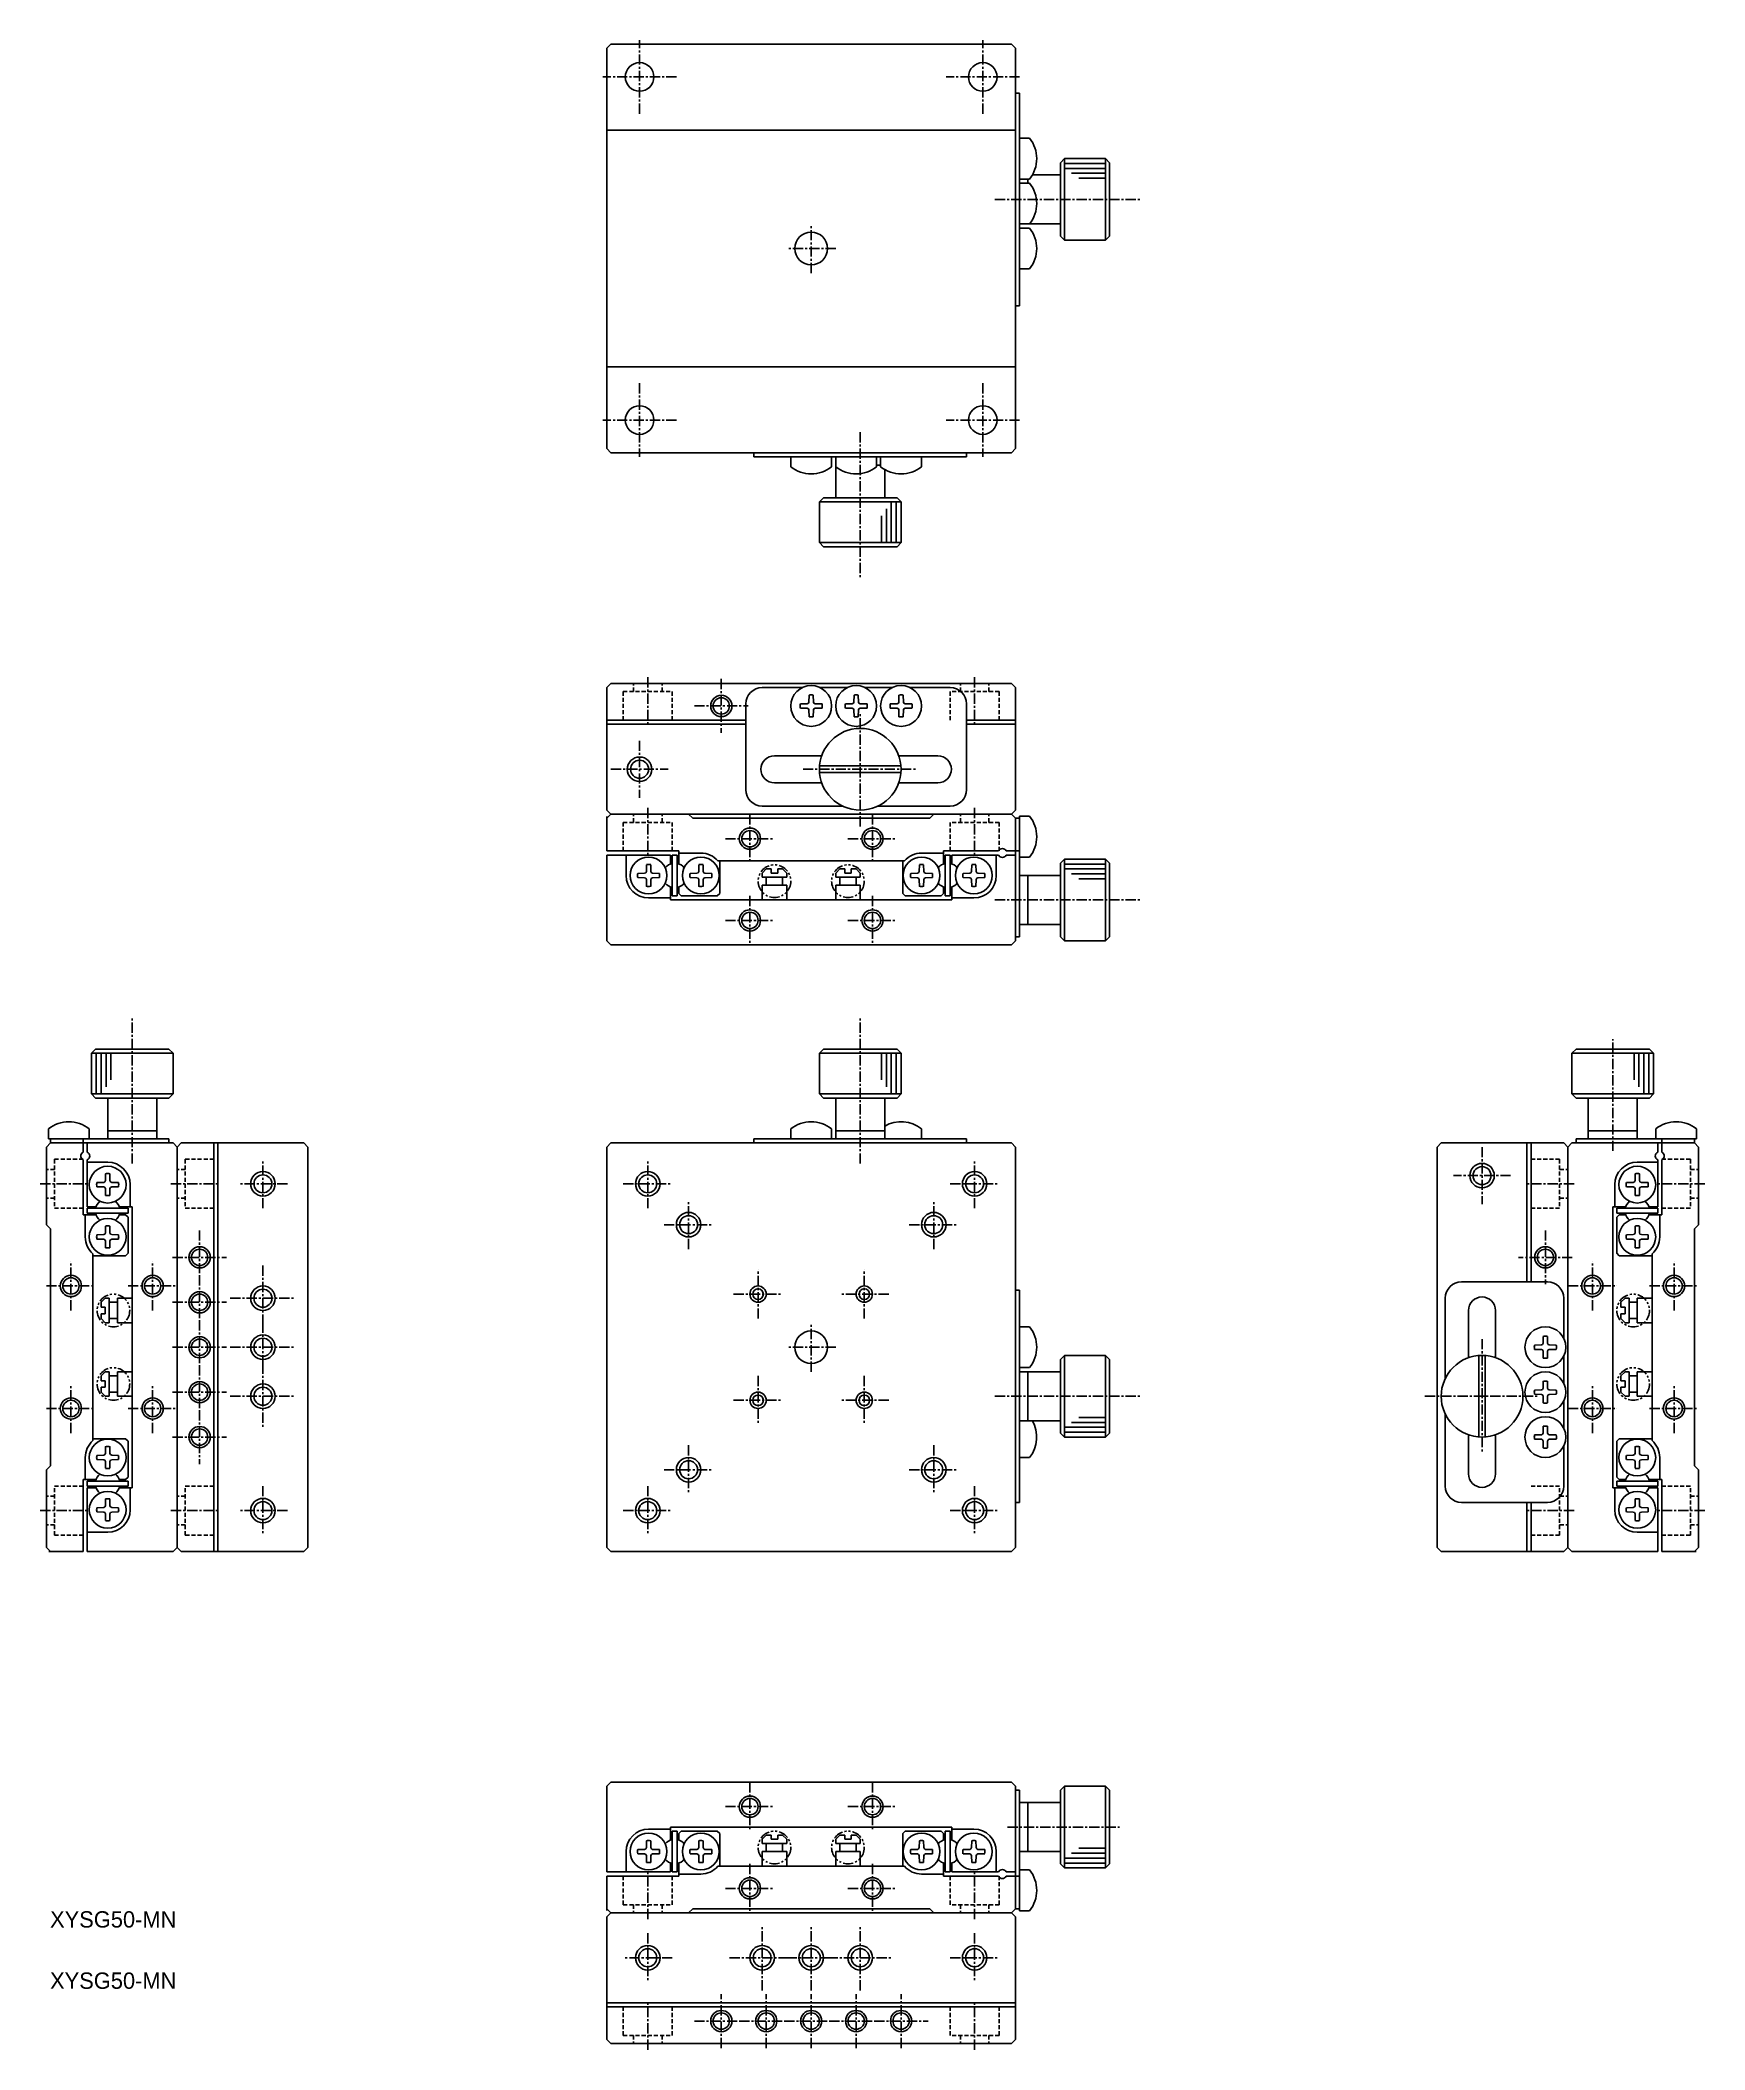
# Model space of a CAD drawing. Extents: x 319 to 523, y -75 to 171.
import ezdxf

# ---------------------------------------------------------------- set-up
doc = ezdxf.new("R2010")
doc.units = 0
for name, pattern in [('CENTER', [2, 1.25, -0.25, 0.25, -0.25]), ('DASHED', [0.75, 0.5, -0.25]), ('PHANTOM', [2.5, 1.25, -0.25, 0.25, -0.25, 0.25, -0.25])]:
    doc.linetypes.add(name, pattern=pattern)
doc.layers.get('0').update_dxf_attribs({"linetype": 'CONTINUOUS'})
doc.layers.add('CENTER', color=1, linetype='CENTER')

msp = doc.modelspace()

# ---------------------------------------------------------------- texts
at = {"color": 7, "linetype": 'CONTINUOUS'}
for p in [(320.35, -60.02), (320.35, -67.52)]:
    msp.add_text('XYSG50-MN', height=2, dxfattribs=at).set_placement(p)

# ---------------------------------------------------------------- linework, layer by layer
at = {"color": 7, "linetype": 'CONTINUOUS'}
for p, q in [((388.99, 170.49), (388.49, 169.99)), ((388.49, 120.99), (388.49, 169.99)), ((437.99, 170.49), (388.99, 170.49)), ((438.49, 169.99), (437.99, 170.49)), ((438.49, 120.99), (438.49, 169.99)), ((438.99, 164.49), (438.49, 164.49)), ((438.99, 138.49), (438.99, 164.49)), ((388.49, 159.99), (438.49, 159.99)), ((438.99, 158.99), (440.21, 158.99)), ((443.99, 155.99), (444.49, 156.49)), ((443.99, 146.99), (443.99, 155.99)), ((444.49, 146.49), (444.49, 156.49)), ((444.49, 156.49), (449.49, 156.49)), ((449.49, 146.49), (449.49, 156.49)), ((449.49, 156.49), (449.99, 155.99)), ((449.99, 146.99), (449.99, 155.99)), ((438.99, 153.99), (440.21, 153.99)), ((438.99, 153.49), (440.21, 153.49)), ((439.99, 153.49), (439.99, 153.99)), ((440.56, 154.49), (443.99, 154.49)), ((438.99, 148.49), (440.21, 148.49)), ((438.99, 148.49), (443.99, 148.49)), ((438.99, 147.99), (440.21, 147.99)), ((444.49, 146.49), (443.99, 146.99)), ((444.49, 146.49), (449.49, 146.49)), ((449.99, 146.99), (449.49, 146.49)), ((438.99, 142.99), (440.21, 142.99)), ((438.99, 138.49), (438.49, 138.49)), ((388.49, 130.99), (438.49, 130.99)), ((388.49, 120.99), (388.99, 120.49)), ((438.49, 120.99), (437.99, 120.49)), ((437.99, 120.49), (388.99, 120.49)), ((406.49, 119.99), (406.49, 120.49)), ((406.49, 119.99), (432.49, 119.99)), ((410.99, 119.99), (410.99, 118.76)), ((415.99, 119.99), (415.99, 118.76)), ((416.49, 119.99), (416.49, 118.76)), ((416.49, 119.99), (416.49, 114.99)), ((421.49, 119.99), (421.49, 118.76)), ((421.49, 118.99), (421.99, 118.99)), ((421.99, 119.99), (421.99, 118.76)), ((422.49, 118.42), (422.49, 114.99)), ((426.99, 119.99), (426.99, 118.76)), ((432.49, 119.99), (432.49, 120.49)), ((414.49, 114.49), (414.99, 114.99)), ((414.49, 114.49), (424.49, 114.49)), ((414.49, 114.49), (414.49, 109.49)), ((414.99, 114.99), (423.99, 114.99)), ((423.99, 114.99), (424.49, 114.49)), ((424.49, 114.49), (424.49, 109.49)), ((414.49, 109.49), (424.49, 109.49)), ((414.99, 108.99), (414.49, 109.49)), ((414.99, 108.99), (423.99, 108.99)), ((424.49, 109.49), (423.99, 108.99)), ((388.99, 92.25), (388.49, 91.75)), ((388.99, 92.25), (388.49, 91.75)), ((388.49, 91.75), (388.49, 76.75)), ((437.99, 92.25), (388.99, 92.25)), ((407.49, 91.75), (412.4, 91.75)), ((408.49, 91.75), (412.4, 91.75)), ((414.58, 91.75), (417.9, 91.75)), ((420.08, 91.75), (423.4, 91.75)), ((425.58, 91.75), (430.49, 91.75)), ((437.99, 92.25), (438.49, 91.75)), ((438.49, 91.75), (437.99, 92.25)), ((438.49, 91.75), (438.49, 76.75)), ((405.49, 79.25), (405.49, 89.75)), ((412.99, 89.77), (412.17, 89.76)), ((412.99, 89.23), (412.17, 89.24)), ((412.99, 89.77), (413.16, 89.85)), ((412.99, 89.23), (413.16, 89.15)), ((413.22, 89.98), (413.16, 89.85)), ((413.22, 89.02), (413.16, 89.15)), ((413.22, 89.98), (413.23, 90.82)), ((413.22, 89.02), (413.23, 88.17)), ((413.77, 89.98), (413.75, 90.82)), ((413.77, 89.02), (413.75, 88.17)), ((413.77, 89.98), (413.83, 89.85)), ((413.77, 89.02), (413.83, 89.15)), ((413.99, 89.77), (413.83, 89.85)), ((413.99, 89.23), (413.83, 89.15)), ((413.99, 89.77), (414.82, 89.76)), ((413.99, 89.23), (414.82, 89.24)), ((418.49, 89.77), (417.67, 89.76)), ((418.49, 89.23), (417.67, 89.24)), ((418.49, 89.77), (418.66, 89.85)), ((418.49, 89.23), (418.66, 89.15)), ((418.72, 89.98), (418.66, 89.85)), ((418.72, 89.02), (418.66, 89.15)), ((418.72, 89.98), (418.73, 90.82)), ((418.72, 89.02), (418.73, 88.17)), ((419.27, 89.98), (419.25, 90.82)), ((419.27, 89.02), (419.25, 88.17)), ((419.27, 89.98), (419.33, 89.85)), ((419.27, 89.02), (419.33, 89.15)), ((419.49, 89.77), (419.33, 89.85)), ((419.49, 89.23), (419.33, 89.15)), ((419.49, 89.77), (420.32, 89.76)), ((419.49, 89.23), (420.32, 89.24)), ((423.99, 89.77), (423.17, 89.76)), ((423.99, 89.23), (423.17, 89.24)), ((423.99, 89.77), (424.16, 89.85)), ((423.99, 89.23), (424.16, 89.15)), ((424.22, 89.98), (424.16, 89.85)), ((424.22, 89.02), (424.16, 89.15)), ((424.22, 89.98), (424.23, 90.82)), ((424.22, 89.02), (424.23, 88.17)), ((424.77, 89.98), (424.75, 90.82)), ((424.77, 89.02), (424.75, 88.17)), ((424.77, 89.98), (424.83, 89.85)), ((424.77, 89.02), (424.83, 89.15)), ((424.99, 89.77), (424.83, 89.85)), ((424.99, 89.23), (424.83, 89.15)), ((424.99, 89.77), (425.82, 89.76)), ((424.99, 89.23), (425.82, 89.24)), ((432.49, 79.25), (432.49, 89.75)), ((388.49, 87.75), (405.49, 87.75)), ((388.49, 87.25), (405.49, 87.25)), ((438.49, 87.75), (432.49, 87.75)), ((432.49, 87.25), (438.49, 87.25)), ((414.85, 83.4), (408.99, 83.4)), ((424.48, 82.15), (414.51, 82.15)), ((424.48, 81.35), (414.51, 81.35)), ((428.99, 83.4), (424.14, 83.4)), ((414.71, 80.1), (408.99, 80.1)), ((428.99, 80.1), (424.28, 80.1)), ((388.99, 76.25), (388.49, 76.75)), ((407.49, 77.25), (417.31, 77.25)), ((421.67, 77.25), (430.49, 77.25)), ((437.99, 76.25), (438.49, 76.75)), ((388.99, 76.25), (388.49, 75.75)), ((388.49, 75.95), (388.49, 71.75)), ((437.99, 76.25), (388.99, 76.25)), ((388.99, 76.25), (398.49, 76.25)), ((398.49, 76.25), (398.99, 75.75)), ((427.99, 75.75), (398.99, 75.75)), ((428.49, 76.25), (427.99, 75.75)), ((437.99, 76.25), (428.49, 76.25)), ((437.99, 76.25), (438.49, 75.75)), ((438.99, 75.75), (438.49, 75.75)), ((438.49, 71.75), (438.49, 75.75)), ((438.99, 76), (440.21, 76)), ((438.99, 76), (438.99, 61.25)), ((388.49, 71.75), (397.29, 71.75)), ((397.29, 71.75), (397.29, 70.16)), ((399.99, 71.5), (397.29, 71.5)), ((426.99, 71.5), (429.69, 71.5)), ((429.69, 71.75), (436.43, 71.75)), ((429.69, 71.75), (429.69, 70.16)), ((438.99, 71.75), (437.35, 71.75)), ((438.49, 60.75), (438.49, 71.75)), ((396.29, 71.25), (388.49, 71.25)), ((388.49, 60.75), (388.49, 71.25)), ((390.84, 68.75), (390.84, 71.25)), ((393.11, 69.02), (392.27, 69.01)), ((393.11, 69.02), (393.24, 69.08)), ((393.32, 69.25), (393.24, 69.08)), ((393.32, 69.25), (393.33, 70.07)), ((393.87, 69.25), (393.85, 70.07)), ((393.87, 69.25), (393.94, 69.08)), ((394.07, 69.02), (393.94, 69.08)), ((394.07, 69.02), (394.92, 69.01)), ((396.29, 71.25), (396.29, 70.16)), ((396.49, 71.25), (396.49, 66.25)), ((396.49, 71.25), (397.09, 71.25)), ((397.09, 71.25), (397.09, 66.25)), ((399.51, 69.02), (398.67, 69.01)), ((399.51, 69.02), (399.64, 69.08)), ((399.72, 69.25), (399.64, 69.08)), ((399.72, 69.25), (399.73, 70.07)), ((400.27, 69.25), (400.25, 70.07)), ((400.27, 69.25), (400.34, 69.08)), ((400.47, 69.02), (400.34, 69.08)), ((400.47, 69.02), (401.32, 69.01)), ((402.07, 70.55), (424.91, 70.55)), ((402.29, 66.55), (402.29, 70.55)), ((407.49, 69.05), (407.99, 69.55)), ((407.49, 69.05), (407.49, 68.55)), ((408.59, 69.55), (407.99, 69.55)), ((408.59, 69.55), (408.59, 69.05)), ((409.39, 69.05), (408.59, 69.05)), ((409.99, 69.55), (409.39, 69.55)), ((409.39, 69.55), (409.39, 69.05)), ((410.49, 69.05), (409.99, 69.55)), ((410.49, 69.05), (410.49, 68.55)), ((416.49, 69.05), (416.99, 69.55)), ((416.49, 69.05), (416.49, 68.55)), ((416.99, 69.55), (417.59, 69.55)), ((417.59, 69.55), (417.59, 69.05)), ((417.59, 69.05), (418.39, 69.05)), ((418.39, 69.55), (418.99, 69.55)), ((418.39, 69.55), (418.39, 69.05)), ((419.49, 69.05), (418.99, 69.55)), ((419.49, 69.05), (419.49, 68.55)), ((424.69, 66.55), (424.69, 70.55)), ((426.51, 69.02), (425.67, 69.01)), ((426.51, 69.02), (426.64, 69.08)), ((426.72, 69.25), (426.64, 69.08)), ((426.72, 69.25), (426.73, 70.07)), ((427.27, 69.25), (427.25, 70.07)), ((427.27, 69.25), (427.34, 69.08)), ((427.47, 69.02), (427.34, 69.08)), ((427.47, 69.02), (428.32, 69.01)), ((429.89, 71.25), (429.89, 66.25)), ((430.49, 71.25), (429.89, 71.25)), ((430.49, 71.25), (430.49, 66.25)), ((430.69, 71.25), (436.43, 71.25)), ((430.69, 71.25), (430.69, 70.16)), ((432.91, 69.02), (432.07, 69.01)), ((432.91, 69.02), (433.04, 69.08)), ((433.12, 69.25), (433.04, 69.08)), ((433.12, 69.25), (433.13, 70.07)), ((433.67, 69.25), (433.65, 70.07)), ((433.67, 69.25), (433.74, 69.08)), ((433.87, 69.02), (433.74, 69.08)), ((433.87, 69.02), (434.72, 69.01)), ((436.14, 68.75), (436.14, 71.25)), ((438.49, 71.25), (437.35, 71.25)), ((438.49, 70.75), (438.49, 60.75)), ((438.99, 71), (440.21, 71)), ((443.99, 70.25), (444.49, 70.75)), ((443.99, 61.25), (443.99, 70.25)), ((444.49, 60.75), (444.49, 70.75)), ((444.49, 70.75), (449.49, 70.75)), ((449.49, 60.75), (449.49, 70.75)), ((449.49, 70.75), (449.99, 70.25)), ((449.99, 61.25), (449.99, 70.25)), ((393.11, 68.47), (392.27, 68.49)), ((393.11, 68.47), (393.24, 68.42)), ((393.32, 68.25), (393.24, 68.42)), ((393.32, 68.25), (393.33, 67.42)), ((393.87, 68.25), (393.85, 67.42)), ((393.87, 68.25), (393.94, 68.42)), ((394.07, 68.47), (393.94, 68.42)), ((394.07, 68.47), (394.92, 68.49)), ((396.29, 65.75), (396.29, 67.34)), ((397.29, 66.55), (397.29, 67.34)), ((397.29, 66.55), (397.59, 66.25)), ((399.51, 68.47), (398.67, 68.49)), ((399.51, 68.47), (399.64, 68.42)), ((399.72, 68.25), (399.64, 68.42)), ((399.72, 68.25), (399.73, 67.42)), ((400.27, 68.25), (400.25, 67.42)), ((400.27, 68.25), (400.34, 68.42)), ((400.47, 68.47), (400.34, 68.42)), ((400.47, 68.47), (401.32, 68.49)), ((401.99, 66.25), (402.29, 66.55)), ((407.49, 68.55), (410.49, 68.55)), ((407.49, 67.55), (410.49, 67.55)), ((407.49, 65.75), (407.49, 67.55)), ((407.99, 68.55), (407.99, 67.55)), ((409.99, 67.55), (409.99, 68.55)), ((410.49, 67.55), (410.49, 65.75)), ((419.49, 68.55), (416.49, 68.55)), ((419.49, 67.55), (416.49, 67.55)), ((416.49, 67.55), (416.49, 65.75)), ((416.99, 67.55), (416.99, 68.55)), ((418.99, 68.55), (418.99, 67.55)), ((419.49, 65.75), (419.49, 67.55)), ((424.99, 66.25), (424.69, 66.55)), ((426.51, 68.47), (425.67, 68.49)), ((426.51, 68.47), (426.64, 68.42)), ((426.72, 68.25), (426.64, 68.42)), ((426.72, 68.25), (426.73, 67.42)), ((427.27, 68.25), (427.25, 67.42)), ((427.27, 68.25), (427.34, 68.42)), ((427.47, 68.47), (427.34, 68.42)), ((427.47, 68.47), (428.32, 68.49)), ((429.39, 66.25), (429.69, 66.55)), ((429.69, 66.55), (429.69, 67.34)), ((430.69, 65.75), (430.69, 67.34)), ((432.91, 68.47), (432.07, 68.49)), ((432.91, 68.47), (433.04, 68.42)), ((433.12, 68.25), (433.04, 68.42)), ((433.12, 68.25), (433.13, 67.42)), ((433.67, 68.25), (433.65, 67.42)), ((433.67, 68.25), (433.74, 68.42)), ((433.87, 68.47), (433.74, 68.42)), ((433.87, 68.47), (434.72, 68.49)), ((438.99, 68.75), (443.99, 68.75)), ((439.99, 62.75), (439.99, 68.75)), ((393.59, 66), (396.29, 66)), ((396.29, 65.75), (430.69, 65.75)), ((397.09, 66.25), (396.49, 66.25)), ((401.99, 66.25), (397.59, 66.25)), ((424.99, 66.25), (429.39, 66.25)), ((429.89, 66.25), (430.49, 66.25)), ((433.39, 66), (430.69, 66)), ((438.99, 62.75), (443.99, 62.75)), ((388.49, 60.75), (388.99, 60.25)), ((437.99, 60.25), (388.99, 60.25)), ((438.49, 60.75), (437.99, 60.25)), ((438.99, 61.25), (438.49, 61.25)), ((444.49, 60.75), (443.99, 61.25)), ((444.49, 60.75), (449.49, 60.75)), ((449.99, 61.25), (449.49, 60.75)), ((325.4, 47.01), (325.9, 47.51)), ((335.4, 47.01), (325.4, 47.01)), ((325.4, 42.01), (325.4, 47.01)), ((334.9, 47.51), (325.9, 47.51)), ((334.9, 47.51), (335.4, 47.01)), ((335.4, 42.01), (335.4, 47.01)), ((414.99, 47.51), (414.49, 47.01)), ((414.49, 47.01), (424.49, 47.01)), ((414.49, 42.01), (414.49, 47.01)), ((414.99, 47.51), (423.99, 47.51)), ((424.49, 47.01), (423.99, 47.51)), ((424.49, 42.01), (424.49, 47.01)), ((507.08, 47.51), (506.58, 47.01)), ((506.58, 47.01), (516.58, 47.01)), ((506.58, 42.01), (506.58, 47.01)), ((507.08, 47.51), (516.08, 47.51)), ((516.58, 47.01), (516.08, 47.51)), ((516.58, 42.01), (516.58, 47.01)), ((335.4, 42.01), (325.4, 42.01)), ((325.9, 41.51), (325.4, 42.01)), ((335.4, 42.01), (334.9, 41.51)), ((414.49, 42.01), (424.49, 42.01)), ((414.49, 42.01), (414.99, 41.51)), ((423.99, 41.51), (424.49, 42.01)), ((506.58, 42.01), (516.58, 42.01)), ((506.58, 42.01), (507.08, 41.51)), ((516.08, 41.51), (516.58, 42.01)), ((334.9, 41.51), (325.9, 41.51)), ((327.4, 36.51), (327.4, 41.51)), ((333.4, 36.51), (333.4, 41.51)), ((414.99, 41.51), (423.99, 41.51)), ((416.49, 36.51), (416.49, 41.51)), ((422.49, 36.51), (422.49, 41.51)), ((507.08, 41.51), (516.08, 41.51)), ((508.58, 36.51), (508.58, 41.51)), ((514.58, 36.51), (514.58, 41.51)), ((320.15, 36.51), (320.15, 37.74)), ((325.15, 36.51), (325.15, 37.74)), ((333.4, 37.51), (327.4, 37.51)), ((410.99, 36.51), (410.99, 37.74)), ((415.99, 36.51), (415.99, 37.74)), ((416.49, 37.51), (422.49, 37.51)), ((426.99, 36.51), (426.99, 37.74)), ((508.58, 37.51), (514.58, 37.51)), ((516.83, 36.51), (516.83, 37.74)), ((521.83, 36.51), (521.83, 37.74)), ((319.9, 35.51), (320.4, 36.01)), ((319.9, 35.51), (319.9, 26.01)), ((320.15, 36.51), (334.9, 36.51)), ((320.4, 36.51), (320.4, 36.01)), ((324.4, 36.01), (320.4, 36.01)), ((324.4, 36.51), (324.4, 34.87)), ((335.4, 36.01), (324.4, 36.01)), ((324.9, 36.01), (324.9, 34.87)), ((325.4, 36.01), (335.4, 36.01)), ((334.9, 36.51), (334.9, 36.01)), ((335.4, 36.01), (335.9, 35.51)), ((335.9, 35.51), (336.4, 36.01)), ((335.9, 35.51), (336.4, 36.01)), ((335.9, 35.51), (335.9, -13.49)), ((335.9, -13.49), (335.9, 35.51)), ((336.4, 36.01), (351.4, 36.01)), ((340.4, 36.01), (340.4, -13.99)), ((340.9, 36.01), (340.9, -13.99)), ((351.9, 35.51), (351.4, 36.01)), ((351.9, -13.49), (351.9, 35.51)), ((388.49, 35.51), (388.99, 36.01)), ((388.49, 35.51), (388.49, -13.49)), ((388.99, 36.01), (437.99, 36.01)), ((406.49, 36.51), (432.49, 36.51)), ((406.49, 36.51), (406.49, 36.01)), ((432.49, 36.51), (432.49, 36.01)), ((437.99, 36.01), (438.49, 35.51)), ((438.49, -13.49), (438.49, 35.51)), ((490.08, 35.51), (490.58, 36.01)), ((490.08, -13.49), (490.08, 35.51)), ((505.58, 36.01), (490.58, 36.01)), ((501.08, 36.01), (501.08, 19.01)), ((501.58, 36.01), (501.58, 19.01)), ((506.08, 35.51), (505.58, 36.01)), ((506.08, 35.51), (505.58, 36.01)), ((506.58, 36.01), (506.08, 35.51)), ((506.08, 35.51), (506.08, -13.49)), ((506.08, -13.49), (506.08, 35.51)), ((506.58, 36.01), (517.58, 36.01)), ((516.58, 36.01), (506.58, 36.01)), ((507.08, 36.51), (507.08, 36.01)), ((521.83, 36.51), (507.08, 36.51)), ((517.08, 36.01), (517.08, 34.87)), ((517.58, 36.51), (517.58, 34.87)), ((517.58, 36.01), (521.58, 36.01)), ((521.58, 36.51), (521.58, 36.01)), ((522.08, 35.51), (521.58, 36.01)), ((522.08, 35.51), (522.08, 26.01)), ((324.4, 27.21), (324.4, 33.96)), ((324.9, 28.21), (324.9, 33.96)), ((327.4, 33.66), (324.9, 33.66)), ((327.13, 31.4), (327.14, 32.24)), ((327.68, 31.4), (327.66, 32.24)), ((514.3, 31.4), (514.32, 32.24)), ((514.58, 33.66), (517.08, 33.66)), ((514.85, 31.4), (514.84, 32.24)), ((517.08, 28.21), (517.08, 33.96)), ((517.58, 27.21), (517.58, 33.96)), ((326.91, 31.19), (326.08, 31.17)), ((326.91, 30.64), (326.08, 30.65)), ((326.91, 31.19), (327.07, 31.26)), ((326.91, 30.64), (327.07, 30.57)), ((327.13, 31.4), (327.07, 31.26)), ((327.13, 30.43), (327.07, 30.57)), ((327.13, 30.43), (327.14, 29.59)), ((327.68, 30.43), (327.66, 29.59)), ((327.68, 31.4), (327.74, 31.26)), ((327.68, 30.43), (327.74, 30.57)), ((327.9, 31.19), (327.74, 31.26)), ((327.9, 30.64), (327.74, 30.57)), ((327.9, 31.19), (328.73, 31.17)), ((327.9, 30.64), (328.73, 30.65)), ((330.15, 30.91), (330.15, 28.21)), ((511.83, 30.91), (511.83, 28.21)), ((514.08, 31.19), (513.25, 31.17)), ((514.08, 30.64), (513.25, 30.65)), ((514.08, 31.19), (514.24, 31.26)), ((514.08, 30.64), (514.24, 30.57)), ((514.3, 31.4), (514.24, 31.26)), ((514.3, 30.43), (514.24, 30.57)), ((514.3, 30.43), (514.32, 29.59)), ((514.85, 30.43), (514.84, 29.59)), ((514.85, 31.4), (514.91, 31.26)), ((514.85, 30.43), (514.91, 30.57)), ((515.08, 31.19), (514.91, 31.26)), ((515.08, 30.64), (514.91, 30.57)), ((515.08, 31.19), (515.9, 31.17)), ((515.08, 30.64), (515.9, 30.65)), ((324.4, 27.21), (325.99, 27.21)), ((324.65, 24.51), (324.65, 27.21)), ((324.9, 28.21), (325.99, 28.21)), ((324.9, 28.01), (329.9, 28.01)), ((324.9, 28.01), (324.9, 27.41)), ((324.9, 27.41), (329.9, 27.41)), ((330.4, 28.21), (328.82, 28.21)), ((329.6, 27.21), (328.82, 27.21)), ((329.9, 26.91), (329.6, 27.21)), ((329.9, 27.41), (329.9, 28.01)), ((330.4, -6.19), (330.4, 28.21)), ((511.58, -6.19), (511.58, 28.21)), ((511.58, 28.21), (513.16, 28.21)), ((517.08, 28.01), (512.08, 28.01)), ((512.08, 27.41), (512.08, 28.01)), ((517.08, 27.41), (512.08, 27.41)), ((512.08, 26.91), (512.38, 27.21)), ((512.38, 27.21), (513.16, 27.21)), ((517.08, 28.21), (515.99, 28.21)), ((517.58, 27.21), (515.99, 27.21)), ((517.08, 28.01), (517.08, 27.41)), ((517.33, 24.51), (517.33, 27.21)), ((319.9, 26.01), (320.4, 25.51)), ((320.4, 25.51), (320.4, -3.49)), ((326.91, 24.79), (326.08, 24.77)), ((326.91, 24.79), (327.07, 24.86)), ((327.13, 25), (327.07, 24.86)), ((327.13, 25), (327.14, 25.84)), ((327.68, 25), (327.66, 25.84)), ((327.68, 25), (327.74, 24.86)), ((327.9, 24.79), (327.74, 24.86)), ((327.9, 24.79), (328.73, 24.77)), ((329.9, 22.51), (329.9, 26.91)), ((512.08, 22.51), (512.08, 26.91)), ((514.08, 24.79), (513.25, 24.77)), ((514.08, 24.79), (514.24, 24.86)), ((514.3, 25), (514.24, 24.86)), ((514.3, 25), (514.32, 25.84)), ((514.85, 25), (514.84, 25.84)), ((514.85, 25), (514.91, 24.86)), ((515.08, 24.79), (514.91, 24.86)), ((515.08, 24.79), (515.9, 24.77)), ((522.08, 26.01), (521.58, 25.51)), ((521.58, 25.51), (521.58, -3.49)), ((325.6, -0.41), (325.6, 22.43)), ((329.6, 22.21), (325.6, 22.21)), ((326.91, 24.24), (326.08, 24.25)), ((326.91, 24.24), (327.07, 24.17)), ((327.13, 24.03), (327.07, 24.17)), ((327.13, 24.03), (327.14, 23.19)), ((327.68, 24.03), (327.66, 23.19)), ((327.68, 24.03), (327.74, 24.17)), ((327.9, 24.24), (327.74, 24.17)), ((327.9, 24.24), (328.73, 24.25)), ((329.9, 22.51), (329.6, 22.21)), ((512.08, 22.51), (512.38, 22.21)), ((512.38, 22.21), (516.38, 22.21)), ((514.08, 24.24), (513.25, 24.25)), ((514.08, 24.24), (514.24, 24.17)), ((514.3, 24.03), (514.24, 24.17)), ((514.3, 24.03), (514.32, 23.19)), ((514.85, 24.03), (514.84, 23.19)), ((514.85, 24.03), (514.91, 24.17)), ((515.08, 24.24), (514.91, 24.17)), ((515.08, 24.24), (515.9, 24.25)), ((516.38, -0.41), (516.38, 22.43)), ((438.99, 18.01), (438.49, 18.01)), ((438.99, 18.01), (438.99, -7.99)), ((493.08, 19.01), (503.58, 19.01)), ((327.1, 17.01), (326.6, 16.51)), ((326.6, 15.91), (326.6, 16.51)), ((326.6, 15.91), (327.1, 15.91)), ((326.6, 14.51), (326.6, 15.11)), ((326.6, 15.11), (327.1, 15.11)), ((327.1, 17.01), (327.6, 17.01)), ((327.1, 15.11), (327.1, 15.91)), ((327.6, 17.01), (327.6, 14.01)), ((327.6, 16.51), (328.6, 16.51)), ((328.6, 17.01), (328.6, 14.01)), ((330.4, 17.01), (328.6, 17.01)), ((491.08, 17.01), (491.08, 7.19)), ((493.93, 9.8), (493.93, 15.51)), ((497.23, 9.66), (497.23, 15.51)), ((505.58, 17.01), (505.58, 12.1)), ((505.58, 16.01), (505.58, 12.1)), ((513.08, 17.01), (512.58, 16.51)), ((512.58, 15.91), (512.58, 16.51)), ((512.58, 15.91), (513.08, 15.91)), ((512.58, 14.51), (512.58, 15.11)), ((512.58, 15.11), (513.08, 15.11)), ((513.08, 17.01), (513.58, 17.01)), ((513.08, 15.11), (513.08, 15.91)), ((513.58, 17.01), (513.58, 14.01)), ((513.58, 16.51), (514.58, 16.51)), ((514.58, 17.01), (514.58, 14.01)), ((516.38, 17.01), (514.58, 17.01)), ((327.1, 14.01), (326.6, 14.51)), ((327.1, 14.01), (327.6, 14.01)), ((328.6, 14.51), (327.6, 14.51)), ((328.6, 14.01), (330.4, 14.01)), ((438.99, 13.51), (440.21, 13.51)), ((503.05, 11.51), (503.07, 12.34)), ((503.6, 11.51), (503.59, 12.34)), ((513.08, 14.01), (512.58, 14.51)), ((513.08, 14.01), (513.58, 14.01)), ((514.58, 14.51), (513.58, 14.51)), ((514.58, 14.01), (516.38, 14.01)), ((444.49, 10.01), (443.99, 9.51)), ((444.49, 10.01), (444.49, 0.01)), ((444.49, 10.01), (449.49, 10.01)), ((449.49, 10.01), (449.49, 0.01)), ((449.99, 9.51), (449.49, 10.01)), ((495.18, 0.03), (495.18, 10)), ((495.98, 0.03), (495.98, 10)), ((502.85, 11.29), (502, 11.27)), ((502.85, 10.74), (502, 10.75)), ((502.85, 11.29), (502.98, 11.35)), ((502.85, 10.74), (502.98, 10.68)), ((503.05, 11.51), (502.98, 11.35)), ((503.05, 10.51), (502.98, 10.68)), ((503.05, 10.51), (503.07, 9.69)), ((503.6, 10.51), (503.59, 9.69)), ((503.6, 11.51), (503.68, 11.35)), ((503.6, 10.51), (503.68, 10.68)), ((503.81, 11.29), (503.68, 11.35)), ((503.81, 10.74), (503.68, 10.68)), ((503.81, 11.29), (504.65, 11.27)), ((503.81, 10.74), (504.65, 10.75)), ((505.58, 9.92), (505.58, 6.6)), ((327.1, 8.01), (326.6, 7.51)), ((326.6, 7.51), (326.6, 6.91)), ((327.1, 8.01), (327.6, 8.01)), ((327.6, 5.01), (327.6, 8.01)), ((328.6, 7.51), (327.6, 7.51)), ((328.6, 5.01), (328.6, 8.01)), ((328.6, 8.01), (330.4, 8.01)), ((438.99, 8.51), (440.21, 8.51)), ((438.99, 8.01), (443.99, 8.01)), ((439.99, 8.01), (439.99, 2.01)), ((443.99, 9.51), (443.99, 0.51)), ((449.99, 9.51), (449.99, 0.51)), ((513.08, 8.01), (512.58, 7.51)), ((512.58, 7.51), (512.58, 6.91)), ((513.08, 8.01), (513.58, 8.01)), ((513.58, 5.01), (513.58, 8.01)), ((514.58, 7.51), (513.58, 7.51)), ((514.58, 5.01), (514.58, 8.01)), ((514.58, 8.01), (516.38, 8.01)), ((326.6, 6.91), (327.1, 6.91)), ((326.6, 6.11), (326.6, 5.51)), ((326.6, 6.11), (327.1, 6.11)), ((327.1, 5.01), (326.6, 5.51)), ((327.1, 6.91), (327.1, 6.11)), ((327.1, 5.01), (327.6, 5.01)), ((327.6, 5.51), (328.6, 5.51)), ((330.4, 5.01), (328.6, 5.01)), ((502.85, 5.79), (502, 5.77)), ((502.85, 5.24), (502, 5.25)), ((502.85, 5.79), (502.98, 5.85)), ((502.85, 5.24), (502.98, 5.18)), ((503.05, 6.01), (502.98, 5.85)), ((503.05, 5.01), (502.98, 5.18)), ((503.05, 6.01), (503.07, 6.84)), ((503.05, 5.01), (503.07, 4.19)), ((503.6, 6.01), (503.59, 6.84)), ((503.6, 5.01), (503.59, 4.19)), ((503.6, 6.01), (503.68, 5.85)), ((503.6, 5.01), (503.68, 5.18)), ((503.81, 5.79), (503.68, 5.85)), ((503.81, 5.24), (503.68, 5.18)), ((503.81, 5.79), (504.65, 5.77)), ((503.81, 5.24), (504.65, 5.25)), ((512.58, 6.91), (513.08, 6.91)), ((512.58, 6.11), (512.58, 5.51)), ((512.58, 6.11), (513.08, 6.11)), ((513.08, 5.01), (512.58, 5.51)), ((513.08, 6.91), (513.08, 6.11)), ((513.08, 5.01), (513.58, 5.01)), ((513.58, 5.51), (514.58, 5.51)), ((516.38, 5.01), (514.58, 5.01)), ((491.08, 2.83), (491.08, -5.99)), ((505.58, 4.42), (505.58, 1.1)), ((438.99, 2.01), (443.99, 2.01)), ((443.99, 0.51), (444.49, 0.01)), ((444.49, 0.01), (449.49, 0.01)), ((449.49, 0.01), (449.99, 0.51)), ((493.93, -4.49), (493.93, 0.23)), ((497.23, -4.49), (497.23, 0.37)), ((502.85, 0.29), (502, 0.27)), ((502.85, 0.29), (502.98, 0.35)), ((503.05, 0.51), (502.98, 0.35)), ((503.05, 0.51), (503.07, 1.34)), ((503.6, 0.51), (503.59, 1.34)), ((503.6, 0.51), (503.68, 0.35)), ((503.81, 0.29), (503.68, 0.35)), ((503.81, 0.29), (504.65, 0.27)), ((329.6, -0.19), (325.6, -0.19)), ((326.91, -2.21), (326.08, -2.23)), ((326.91, -2.21), (327.07, -2.14)), ((327.13, -2), (327.07, -2.14)), ((327.13, -2), (327.14, -1.16)), ((327.68, -2), (327.66, -1.16)), ((327.68, -2), (327.74, -2.14)), ((327.9, -2.21), (327.74, -2.14)), ((327.9, -2.21), (328.73, -2.23)), ((329.9, -0.49), (329.6, -0.19)), ((329.9, -0.49), (329.9, -4.89)), ((502.85, -0.26), (502, -0.25)), ((502.85, -0.26), (502.98, -0.32)), ((503.05, -0.49), (502.98, -0.32)), ((503.05, -0.49), (503.07, -1.31)), ((503.6, -0.49), (503.59, -1.31)), ((503.6, -0.49), (503.68, -0.32)), ((503.81, -0.26), (503.68, -0.32)), ((503.81, -0.26), (504.65, -0.25)), ((505.58, -1.08), (505.58, -5.99)), ((512.08, -0.49), (512.38, -0.19)), ((512.08, -0.49), (512.08, -4.89)), ((512.38, -0.19), (516.38, -0.19)), ((514.08, -2.21), (513.25, -2.23)), ((514.08, -2.21), (514.24, -2.14)), ((514.3, -2), (514.24, -2.14)), ((514.3, -2), (514.32, -1.16)), ((514.85, -2), (514.84, -1.16)), ((514.85, -2), (514.91, -2.14)), ((515.08, -2.21), (514.91, -2.14)), ((515.08, -2.21), (515.9, -2.23)), ((319.9, -3.99), (320.4, -3.49)), ((319.9, -13.49), (319.9, -3.99)), ((324.65, -2.49), (324.65, -5.19)), ((326.91, -2.76), (326.08, -2.75)), ((326.91, -2.76), (327.07, -2.83)), ((327.13, -2.97), (327.07, -2.83)), ((327.13, -2.97), (327.14, -3.81)), ((327.68, -2.97), (327.66, -3.81)), ((327.68, -2.97), (327.74, -2.83)), ((327.9, -2.76), (327.74, -2.83)), ((327.9, -2.76), (328.73, -2.75)), ((329.6, -5.19), (329.9, -4.89)), ((438.99, -2.49), (440.21, -2.49)), ((512.38, -5.19), (512.08, -4.89)), ((514.08, -2.76), (513.25, -2.75)), ((514.08, -2.76), (514.24, -2.83)), ((514.3, -2.97), (514.24, -2.83)), ((514.3, -2.97), (514.32, -3.81)), ((514.85, -2.97), (514.84, -3.81)), ((514.85, -2.97), (514.91, -2.83)), ((515.08, -2.76), (514.91, -2.83)), ((515.08, -2.76), (515.9, -2.75)), ((517.33, -2.49), (517.33, -5.19)), ((522.08, -3.99), (521.58, -3.49)), ((522.08, -13.49), (522.08, -3.99)), ((324.4, -13.99), (324.4, -5.19)), ((324.4, -5.19), (325.99, -5.19)), ((324.9, -5.39), (329.9, -5.39)), ((324.9, -5.99), (324.9, -5.39)), ((324.9, -5.99), (329.9, -5.99)), ((324.9, -6.19), (324.9, -13.99)), ((324.9, -6.19), (325.99, -6.19)), ((329.6, -5.19), (328.82, -5.19)), ((330.4, -6.19), (328.82, -6.19)), ((329.9, -5.39), (329.9, -5.99)), ((330.15, -8.89), (330.15, -6.19)), ((511.58, -6.19), (513.16, -6.19)), ((511.83, -8.89), (511.83, -6.19)), ((517.08, -5.39), (512.08, -5.39)), ((512.08, -5.39), (512.08, -5.99)), ((517.08, -5.99), (512.08, -5.99)), ((512.38, -5.19), (513.16, -5.19)), ((517.58, -5.19), (515.99, -5.19)), ((517.08, -6.19), (515.99, -6.19)), ((517.08, -5.99), (517.08, -5.39)), ((517.08, -6.19), (517.08, -13.99)), ((517.58, -13.99), (517.58, -5.19)), ((326.91, -8.61), (326.08, -8.63)), ((326.91, -9.16), (326.08, -9.15)), ((326.91, -8.61), (327.07, -8.54)), ((326.91, -9.16), (327.07, -9.23)), ((327.13, -8.4), (327.07, -8.54)), ((327.13, -9.37), (327.07, -9.23)), ((327.13, -8.4), (327.14, -7.56)), ((327.13, -9.37), (327.14, -10.21)), ((327.68, -8.4), (327.66, -7.56)), ((327.68, -9.37), (327.66, -10.21)), ((327.68, -8.4), (327.74, -8.54)), ((327.68, -9.37), (327.74, -9.23)), ((327.9, -8.61), (327.74, -8.54)), ((327.9, -9.16), (327.74, -9.23)), ((327.9, -8.61), (328.73, -8.63)), ((327.9, -9.16), (328.73, -9.15)), ((438.99, -7.99), (438.49, -7.99)), ((493.08, -7.99), (503.58, -7.99)), ((501.08, -7.99), (501.08, -13.99)), ((501.58, -13.99), (501.58, -7.99)), ((514.08, -8.61), (513.25, -8.63)), ((514.08, -9.16), (513.25, -9.15)), ((514.08, -8.61), (514.24, -8.54)), ((514.08, -9.16), (514.24, -9.23)), ((514.3, -8.4), (514.24, -8.54)), ((514.3, -9.37), (514.24, -9.23)), ((514.3, -8.4), (514.32, -7.56)), ((514.3, -9.37), (514.32, -10.21)), ((514.85, -8.4), (514.84, -7.56)), ((514.85, -9.37), (514.84, -10.21)), ((514.85, -8.4), (514.91, -8.54)), ((514.85, -9.37), (514.91, -9.23)), ((515.08, -8.61), (514.91, -8.54)), ((515.08, -9.16), (514.91, -9.23)), ((515.08, -8.61), (515.9, -8.63)), ((515.08, -9.16), (515.9, -9.15)), ((327.4, -11.64), (324.9, -11.64)), ((514.58, -11.64), (517.08, -11.64)), ((319.9, -13.49), (320.4, -13.99)), ((320.2, -13.99), (324.4, -13.99)), ((335.4, -13.99), (324.9, -13.99)), ((335.4, -13.99), (335.9, -13.49)), ((336.4, -13.99), (335.9, -13.49)), ((335.9, -13.49), (336.4, -13.99)), ((336.4, -13.99), (351.4, -13.99)), ((351.9, -13.49), (351.4, -13.99)), ((388.99, -13.99), (388.49, -13.49)), ((437.99, -13.99), (388.99, -13.99)), ((438.49, -13.49), (437.99, -13.99)), ((490.08, -13.49), (490.58, -13.99)), ((505.58, -13.99), (490.58, -13.99)), ((506.08, -13.49), (505.58, -13.99)), ((505.58, -13.99), (506.08, -13.49)), ((506.58, -13.99), (506.08, -13.49)), ((506.58, -13.99), (517.08, -13.99)), ((521.78, -13.99), (517.58, -13.99)), ((522.08, -13.49), (521.58, -13.99)), ((388.49, -42.72), (388.99, -42.22)), ((388.49, -42.72), (388.49, -53.22)), ((437.99, -42.22), (388.99, -42.22)), ((438.49, -42.72), (437.99, -42.22)), ((438.49, -42.72), (438.49, -53.72)), ((438.49, -52.72), (438.49, -42.72)), ((438.99, -43.22), (438.49, -43.22)), ((438.99, -57.97), (438.99, -43.22)), ((444.49, -42.72), (443.99, -43.22)), ((443.99, -43.22), (443.99, -52.22)), ((444.49, -42.72), (444.49, -52.72)), ((444.49, -42.72), (449.49, -42.72)), ((449.49, -42.72), (449.49, -52.72)), ((449.99, -43.22), (449.49, -42.72)), ((449.99, -43.22), (449.99, -52.22)), ((438.99, -44.72), (443.99, -44.72)), ((439.99, -44.72), (439.99, -50.72)), ((393.59, -47.97), (396.29, -47.97)), ((396.29, -47.72), (430.69, -47.72)), ((396.29, -47.72), (396.29, -49.31)), ((396.49, -53.22), (396.49, -48.22)), ((397.09, -48.22), (396.49, -48.22)), ((397.09, -53.22), (397.09, -48.22)), ((397.29, -48.52), (397.59, -48.22)), ((397.29, -48.52), (397.29, -49.31)), ((401.99, -48.22), (397.59, -48.22)), ((401.99, -48.22), (402.29, -48.52)), ((402.29, -48.52), (402.29, -52.52)), ((407.49, -49.22), (407.99, -48.72)), ((408.59, -48.72), (407.99, -48.72)), ((408.59, -48.72), (408.59, -49.22)), ((409.99, -48.72), (409.39, -48.72)), ((409.39, -48.72), (409.39, -49.22)), ((410.49, -49.22), (409.99, -48.72)), ((416.49, -49.22), (416.99, -48.72)), ((416.99, -48.72), (417.59, -48.72)), ((417.59, -48.72), (417.59, -49.22)), ((418.39, -48.72), (418.99, -48.72)), ((418.39, -48.72), (418.39, -49.22)), ((419.49, -49.22), (418.99, -48.72)), ((424.99, -48.22), (424.69, -48.52)), ((424.69, -48.52), (424.69, -52.52)), ((424.99, -48.22), (429.39, -48.22)), ((429.39, -48.22), (429.69, -48.52)), ((429.69, -48.52), (429.69, -49.31)), ((429.89, -53.22), (429.89, -48.22)), ((429.89, -48.22), (430.49, -48.22)), ((430.49, -53.22), (430.49, -48.22)), ((430.69, -47.72), (430.69, -49.31)), ((433.39, -47.97), (430.69, -47.97)), ((390.84, -50.72), (390.84, -53.22)), ((393.11, -50.45), (392.27, -50.46)), ((393.11, -51), (392.27, -50.98)), ((393.11, -50.45), (393.24, -50.39)), ((393.11, -51), (393.24, -51.06)), ((393.32, -50.22), (393.24, -50.39)), ((393.32, -51.22), (393.24, -51.06)), ((393.32, -50.22), (393.33, -49.4)), ((393.32, -51.22), (393.33, -52.05)), ((393.87, -50.22), (393.85, -49.4)), ((393.87, -51.22), (393.85, -52.05)), ((393.87, -50.22), (393.94, -50.39)), ((393.87, -51.22), (393.94, -51.06)), ((394.07, -50.45), (393.94, -50.39)), ((394.07, -51), (393.94, -51.06)), ((394.07, -50.45), (394.92, -50.46)), ((394.07, -51), (394.92, -50.98)), ((399.51, -50.45), (398.67, -50.46)), ((399.51, -51), (398.67, -50.98)), ((399.51, -50.45), (399.64, -50.39)), ((399.51, -51), (399.64, -51.06)), ((399.72, -50.22), (399.64, -50.39)), ((399.72, -51.22), (399.64, -51.06)), ((399.72, -50.22), (399.73, -49.4)), ((399.72, -51.22), (399.73, -52.05)), ((400.27, -50.22), (400.25, -49.4)), ((400.27, -51.22), (400.25, -52.05)), ((400.27, -50.22), (400.34, -50.39)), ((400.27, -51.22), (400.34, -51.06)), ((400.47, -50.45), (400.34, -50.39)), ((400.47, -51), (400.34, -51.06)), ((400.47, -50.45), (401.32, -50.46)), ((400.47, -51), (401.32, -50.98)), ((407.49, -49.22), (407.49, -49.72)), ((407.49, -49.72), (410.49, -49.72)), ((407.49, -50.72), (410.49, -50.72)), ((407.49, -52.52), (407.49, -50.72)), ((407.99, -49.72), (407.99, -50.72)), ((409.39, -49.22), (408.59, -49.22)), ((409.99, -50.72), (409.99, -49.72)), ((410.49, -49.22), (410.49, -49.72)), ((410.49, -50.72), (410.49, -52.52)), ((416.49, -49.22), (416.49, -49.72)), ((419.49, -49.72), (416.49, -49.72)), ((419.49, -50.72), (416.49, -50.72)), ((416.49, -50.72), (416.49, -52.52)), ((416.99, -50.72), (416.99, -49.72)), ((417.59, -49.22), (418.39, -49.22)), ((418.99, -49.72), (418.99, -50.72)), ((419.49, -49.22), (419.49, -49.72)), ((419.49, -52.52), (419.49, -50.72)), ((426.51, -50.45), (425.67, -50.46)), ((426.51, -51), (425.67, -50.98)), ((426.51, -50.45), (426.64, -50.39)), ((426.51, -51), (426.64, -51.06)), ((426.72, -50.22), (426.64, -50.39)), ((426.72, -51.22), (426.64, -51.06)), ((426.72, -50.22), (426.73, -49.4)), ((426.72, -51.22), (426.73, -52.05)), ((427.27, -50.22), (427.25, -49.4)), ((427.27, -51.22), (427.25, -52.05)), ((427.27, -50.22), (427.34, -50.39)), ((427.27, -51.22), (427.34, -51.06)), ((427.47, -50.45), (427.34, -50.39)), ((427.47, -51), (427.34, -51.06)), ((427.47, -50.45), (428.32, -50.46)), ((427.47, -51), (428.32, -50.98)), ((432.91, -50.45), (432.07, -50.46)), ((432.91, -51), (432.07, -50.98)), ((432.91, -50.45), (433.04, -50.39)), ((432.91, -51), (433.04, -51.06)), ((433.12, -50.22), (433.04, -50.39)), ((433.12, -51.22), (433.04, -51.06)), ((433.12, -50.22), (433.13, -49.4)), ((433.12, -51.22), (433.13, -52.05)), ((433.67, -50.22), (433.65, -49.4)), ((433.67, -51.22), (433.65, -52.05)), ((433.67, -50.22), (433.74, -50.39)), ((433.67, -51.22), (433.74, -51.06)), ((433.87, -50.45), (433.74, -50.39)), ((433.87, -51), (433.74, -51.06)), ((433.87, -50.45), (434.72, -50.46)), ((433.87, -51), (434.72, -50.98)), ((436.14, -50.72), (436.14, -53.22)), ((438.99, -50.72), (443.99, -50.72)), ((396.29, -53.22), (388.49, -53.22)), ((388.49, -53.72), (397.29, -53.72)), ((388.49, -57.92), (388.49, -53.72)), ((396.29, -53.22), (396.29, -52.14)), ((396.49, -53.22), (397.09, -53.22)), ((397.29, -53.72), (397.29, -52.14)), ((399.99, -53.47), (397.29, -53.47)), ((402.07, -52.52), (424.91, -52.52)), ((426.99, -53.47), (429.69, -53.47)), ((429.69, -53.72), (429.69, -52.14)), ((429.69, -53.72), (436.43, -53.72)), ((430.49, -53.22), (429.89, -53.22)), ((430.69, -53.22), (430.69, -52.14)), ((430.69, -53.22), (436.43, -53.22)), ((438.49, -53.22), (437.35, -53.22)), ((438.99, -53.72), (437.35, -53.72)), ((438.49, -53.72), (438.49, -57.72)), ((438.99, -52.97), (440.21, -52.97)), ((443.99, -52.22), (444.49, -52.72)), ((444.49, -52.72), (449.49, -52.72)), ((449.49, -52.72), (449.99, -52.22)), ((388.99, -58.22), (388.49, -57.72)), ((388.99, -58.22), (388.49, -58.72)), ((388.49, -73.72), (388.49, -58.72)), ((437.99, -58.22), (388.99, -58.22)), ((388.99, -58.22), (398.49, -58.22)), ((398.49, -58.22), (398.99, -57.72)), ((427.99, -57.72), (398.99, -57.72)), ((428.49, -58.22), (427.99, -57.72)), ((437.99, -58.22), (428.49, -58.22)), ((437.99, -58.22), (438.49, -57.72)), ((437.99, -58.22), (438.49, -58.72)), ((438.99, -57.72), (438.49, -57.72)), ((438.49, -73.72), (438.49, -58.72)), ((438.99, -57.97), (440.21, -57.97)), ((388.49, -69.22), (438.49, -69.22)), ((388.49, -69.72), (438.49, -69.72)), ((388.99, -74.22), (388.49, -73.72)), ((388.99, -74.22), (388.49, -73.72)), ((438.49, -73.72), (437.99, -74.22)), ((437.99, -74.22), (438.49, -73.72)), ((437.99, -74.22), (388.99, -74.22))]:
    msp.add_line(p, q, dxfattribs=at)
at = {"color": 3, "linetype": 'CONTINUOUS'}
for p, q in [((444.49, 155.89), (449.49, 155.89)), ((444.49, 155.29), (449.49, 155.29)), ((445.36, 154.69), (449.49, 154.69)), ((446.23, 154.09), (449.49, 154.09)), ((422.69, 113.62), (422.69, 109.49)), ((423.29, 114.49), (423.29, 109.49)), ((423.89, 114.49), (423.89, 109.49)), ((422.09, 112.75), (422.09, 109.49)), ((444.49, 70.15), (449.49, 70.15)), ((444.49, 69.55), (449.49, 69.55)), ((445.36, 68.95), (449.49, 68.95)), ((446.23, 68.35), (449.49, 68.35)), ((326, 42.01), (326, 47.01)), ((326.6, 42.01), (326.6, 47.01)), ((327.2, 42.88), (327.2, 47.01)), ((327.8, 43.75), (327.8, 47.01)), ((422.09, 43.75), (422.09, 47.01)), ((422.69, 42.88), (422.69, 47.01)), ((423.29, 42.01), (423.29, 47.01)), ((423.89, 42.01), (423.89, 47.01)), ((514.18, 43.75), (514.18, 47.01)), ((514.78, 42.88), (514.78, 47.01)), ((515.38, 42.01), (515.38, 47.01)), ((515.98, 42.01), (515.98, 47.01)), ((444.49, 1.21), (449.49, 1.21)), ((444.49, 0.61), (449.49, 0.61)), ((445.36, 1.81), (449.49, 1.81)), ((446.23, 2.41), (449.49, 2.41)), ((444.49, -51.52), (449.49, -51.52)), ((445.36, -50.92), (449.49, -50.92)), ((446.23, -50.32), (449.49, -50.32)), ((444.49, -52.12), (449.49, -52.12))]:
    msp.add_line(p, q, dxfattribs=at)
at = {"color": 3, "linetype": 'DASHED'}
for p, q in [((390.49, 91.25), (396.49, 91.25)), ((390.49, 91.25), (390.49, 87.75)), ((391.74, 91.25), (391.74, 92.25)), ((395.24, 91.25), (395.24, 92.25)), ((396.49, 91.25), (396.49, 87.75)), ((436.49, 91.25), (430.49, 91.25)), ((430.49, 91.25), (430.49, 87.75)), ((431.74, 91.25), (431.74, 92.25)), ((435.24, 91.25), (435.24, 92.25)), ((436.49, 91.25), (436.49, 87.75)), ((390.49, 75.25), (396.49, 75.25)), ((390.49, 75.25), (390.49, 71.75)), ((391.74, 75.25), (391.74, 76.25)), ((395.24, 75.25), (395.24, 76.25)), ((396.49, 75.25), (396.49, 71.75)), ((436.49, 75.25), (430.49, 75.25)), ((430.49, 75.25), (430.49, 71.75)), ((431.74, 75.25), (431.74, 76.25)), ((435.24, 75.25), (435.24, 76.25)), ((436.49, 75.25), (436.49, 71.75)), ((320.9, 32.76), (319.9, 32.76)), ((320.9, 34.01), (320.9, 28.01)), ((320.9, 34.01), (324.4, 34.01)), ((336.9, 32.76), (335.9, 32.76)), ((336.9, 34.01), (340.4, 34.01)), ((336.9, 34.01), (336.9, 28.01)), ((505.08, 34.01), (501.58, 34.01)), ((505.08, 34.01), (505.08, 28.01)), ((505.08, 32.76), (506.08, 32.76)), ((521.08, 34.01), (517.58, 34.01)), ((521.08, 34.01), (521.08, 28.01)), ((521.08, 32.76), (522.08, 32.76)), ((320.9, 29.26), (319.9, 29.26)), ((320.9, 28.01), (324.4, 28.01)), ((336.9, 29.26), (335.9, 29.26)), ((336.9, 28.01), (340.4, 28.01)), ((505.08, 28.01), (501.58, 28.01)), ((505.08, 29.26), (506.08, 29.26)), ((521.08, 28.01), (517.58, 28.01)), ((521.08, 29.26), (522.08, 29.26)), ((320.9, -7.24), (319.9, -7.24)), ((320.9, -11.99), (320.9, -5.99)), ((320.9, -5.99), (324.4, -5.99)), ((336.9, -7.24), (335.9, -7.24)), ((336.9, -5.99), (340.4, -5.99)), ((336.9, -11.99), (336.9, -5.99)), ((505.08, -5.99), (501.58, -5.99)), ((505.08, -11.99), (505.08, -5.99)), ((505.08, -7.24), (506.08, -7.24)), ((521.08, -5.99), (517.58, -5.99)), ((521.08, -11.99), (521.08, -5.99)), ((521.08, -7.24), (522.08, -7.24)), ((320.9, -10.74), (319.9, -10.74)), ((320.9, -11.99), (324.4, -11.99)), ((336.9, -10.74), (335.9, -10.74)), ((336.9, -11.99), (340.4, -11.99)), ((505.08, -11.99), (501.58, -11.99)), ((505.08, -10.74), (506.08, -10.74)), ((521.08, -11.99), (517.58, -11.99)), ((521.08, -10.74), (522.08, -10.74)), ((390.49, -57.22), (390.49, -53.72)), ((396.49, -57.22), (396.49, -53.72)), ((430.49, -57.22), (430.49, -53.72)), ((436.49, -57.22), (436.49, -53.72)), ((390.49, -57.22), (396.49, -57.22)), ((391.74, -57.22), (391.74, -58.22)), ((395.24, -57.22), (395.24, -58.22)), ((436.49, -57.22), (430.49, -57.22)), ((431.74, -57.22), (431.74, -58.22)), ((435.24, -57.22), (435.24, -58.22)), ((390.49, -73.22), (390.49, -69.72)), ((396.49, -73.22), (396.49, -69.72)), ((430.49, -73.22), (430.49, -69.72)), ((436.49, -73.22), (436.49, -69.72)), ((390.49, -73.22), (396.49, -73.22)), ((391.74, -73.22), (391.74, -74.22)), ((395.24, -73.22), (395.24, -74.22)), ((436.49, -73.22), (430.49, -73.22)), ((431.74, -73.22), (431.74, -74.22)), ((435.24, -73.22), (435.24, -74.22))]:
    msp.add_line(p, q, dxfattribs=at)
at = {"color": 7, "linetype": 'CONTINUOUS'}
for centre, radius in [((392.49, 166.49), 1.75), ((434.49, 166.49), 1.75), ((413.49, 145.49), 2), ((392.49, 124.49), 1.75), ((434.49, 124.49), 1.75), ((413.49, 89.5), 2.5), ((418.99, 89.5), 2.5), ((424.49, 89.5), 2.5), ((402.49, 89.5), 1), ((419.49, 81.75), 5), ((392.49, 81.75), 1.1), ((405.99, 73.25), 1), ((420.99, 73.25), 1), ((393.59, 68.75), 2.25), ((399.99, 68.75), 2.25), ((426.99, 68.75), 2.25), ((433.39, 68.75), 2.25), ((405.99, 63.25), 1), ((420.99, 63.25), 1), ((327.4, 30.91), 2.25), ((346.4, 31.01), 1.1), ((393.49, 31.01), 1.1), ((433.49, 31.01), 1.1), ((495.58, 32.01), 1.1), ((514.58, 30.91), 2.25), ((398.49, 26.01), 1.1), ((428.49, 26.01), 1.1), ((327.4, 24.51), 2.25), ((514.58, 24.51), 2.25), ((338.65, 22.01), 1), ((503.33, 22.01), 1), ((322.9, 18.51), 1), ((332.9, 18.51), 1), ((338.65, 16.51), 1), ((346.4, 17.01), 1.1), ((406.99, 17.51), 0.65), ((419.99, 17.51), 0.65), ((509.08, 18.51), 1), ((519.08, 18.51), 1), ((413.49, 11.01), 2), ((503.33, 11.01), 2.5), ((338.65, 11.01), 1), ((346.4, 11.01), 1.1), ((495.58, 5.01), 5), ((503.33, 5.51), 2.5), ((338.65, 5.51), 1), ((346.4, 5.01), 1.1), ((406.99, 4.51), 0.65), ((419.99, 4.51), 0.65), ((322.9, 3.51), 1), ((332.9, 3.51), 1), ((503.33, 0.01), 2.5), ((509.08, 3.51), 1), ((519.08, 3.51), 1), ((338.65, 0.01), 1), ((327.4, -2.49), 2.25), ((514.58, -2.49), 2.25), ((398.49, -3.99), 1.1), ((428.49, -3.99), 1.1), ((327.4, -8.89), 2.25), ((514.58, -8.89), 2.25), ((346.4, -8.99), 1.1), ((393.49, -8.99), 1.1), ((433.49, -8.99), 1.1), ((405.99, -45.22), 1), ((420.99, -45.22), 1), ((393.59, -50.72), 2.25), ((399.99, -50.72), 2.25), ((426.99, -50.72), 2.25), ((433.39, -50.72), 2.25), ((405.99, -55.22), 1), ((420.99, -55.22), 1), ((393.49, -63.72), 1.1), ((407.49, -63.72), 1.1), ((413.49, -63.72), 1.1), ((419.49, -63.72), 1.1), ((433.49, -63.72), 1.1), ((402.49, -71.47), 1), ((407.99, -71.47), 1), ((413.49, -71.47), 1), ((418.99, -71.47), 1), ((424.49, -71.47), 1)]:
    msp.add_circle(centre, radius, dxfattribs=at)
at = {"color": 3, "linetype": 'CONTINUOUS'}
for centre, radius in [((402.49, 89.5), 1.3), ((392.49, 81.75), 1.5), ((405.99, 73.25), 1.3), ((420.99, 73.25), 1.3), ((405.99, 63.25), 1.3), ((420.99, 63.25), 1.3), ((346.4, 31.01), 1.5), ((393.49, 31.01), 1.5), ((433.49, 31.01), 1.5), ((495.58, 32.01), 1.5), ((398.49, 26.01), 1.5), ((428.49, 26.01), 1.5), ((338.65, 22.01), 1.3), ((503.33, 22.01), 1.3), ((322.9, 18.51), 1.3), ((332.9, 18.51), 1.3), ((509.08, 18.51), 1.3), ((519.08, 18.51), 1.3), ((338.65, 16.51), 1.3), ((346.4, 17.01), 1.5), ((406.99, 17.51), 1), ((419.99, 17.51), 1), ((338.65, 11.01), 1.3), ((346.4, 11.01), 1.5), ((338.65, 5.51), 1.3), ((346.4, 5.01), 1.5), ((406.99, 4.51), 1), ((419.99, 4.51), 1), ((322.9, 3.51), 1.3), ((332.9, 3.51), 1.3), ((509.08, 3.51), 1.3), ((519.08, 3.51), 1.3), ((338.65, 0.01), 1.3), ((398.49, -3.99), 1.5), ((428.49, -3.99), 1.5), ((346.4, -8.99), 1.5), ((393.49, -8.99), 1.5), ((433.49, -8.99), 1.5), ((405.99, -45.22), 1.3), ((420.99, -45.22), 1.3), ((405.99, -55.22), 1.3), ((420.99, -55.22), 1.3), ((393.49, -63.72), 1.5), ((407.49, -63.72), 1.5), ((413.49, -63.72), 1.5), ((419.49, -63.72), 1.5), ((433.49, -63.72), 1.5), ((402.49, -71.47), 1.3), ((407.99, -71.47), 1.3), ((413.49, -71.47), 1.3), ((418.99, -71.47), 1.3), ((424.49, -71.47), 1.3)]:
    msp.add_circle(centre, radius, dxfattribs=at)
at = {"color": 3, "linetype": 'PHANTOM'}
for centre in [(408.99, 68.05), (417.99, 68.05), (328.1, 15.51), (514.08, 15.51), (328.1, 6.51), (514.08, 6.51), (408.99, -50.22), (417.99, -50.22)]:
    msp.add_circle(centre, 2, dxfattribs=at)
at = {"color": 7, "linetype": 'CONTINUOUS'}
for centre, radius, start, end in [((437.09, 156.49), 4, 321.3178, 38.6822), ((437.09, 150.99), 4, 321.3178, 38.6822), ((437.09, 145.49), 4, 321.3178, 38.6822), ((413.49, 121.89), 4, 231.3178, 308.6822), ((418.99, 121.89), 4, 231.3178, 308.6822), ((424.49, 121.89), 4, 231.3178, 308.6822), ((407.49, 89.75), 2, 90, 180), ((430.49, 89.75), 2, 0, 90), ((413.49, 89.5), 1.35, 168.8959, 191.1041), ((413.49, 89.5), 1.35, 78.8959, 101.1041), ((413.49, 89.5), 1.35, 348.8959, 11.1041), ((418.99, 89.5), 1.35, 168.8959, 191.1041), ((418.99, 89.5), 1.35, 78.8959, 101.1041), ((418.99, 89.5), 1.35, 348.8959, 11.1041), ((424.49, 89.5), 1.35, 168.8959, 191.1041), ((424.49, 89.5), 1.35, 78.8959, 101.1041), ((424.49, 89.5), 1.35, 348.8959, 11.1041), ((413.49, 89.5), 1.35, 258.8959, 281.1041), ((418.99, 89.5), 1.35, 258.8959, 281.1041), ((424.49, 89.5), 1.35, 258.8959, 281.1041), ((408.99, 81.75), 1.65, 90, 270), ((428.99, 81.75), 1.65, 270, 90), ((407.49, 79.25), 2, 180, 270), ((430.49, 79.25), 2, 270, 0), ((437.09, 73.5), 4, 321.3178, 38.6822), ((399.99, 68.75), 2.75, 40.8851, 90), ((426.99, 68.75), 2.75, 90, 139.1149), ((436.89, 71.55), 0.5, 23.5782, 156.4218), ((393.59, 68.75), 1.35, 168.8959, 191.1041), ((393.59, 68.75), 1.35, 78.8959, 101.1041), ((393.59, 68.75), 1.35, 348.8959, 11.1041), ((396.79, 68.75), 1.5, 101.537, 140.6872), ((396.79, 68.75), 1.5, 39.3129, 78.463), ((399.99, 68.75), 1.35, 168.8959, 191.1041), ((399.99, 68.75), 1.35, 78.8959, 101.1041), ((399.99, 68.75), 1.35, 348.8959, 11.1041), ((426.99, 68.75), 1.35, 168.8959, 191.1041), ((426.99, 68.75), 1.35, 78.8959, 101.1041), ((426.99, 68.75), 1.35, 348.8959, 11.1041), ((430.19, 68.75), 1.5, 101.537, 140.6871), ((430.19, 68.75), 1.5, 39.3129, 78.463), ((433.39, 68.75), 1.35, 168.8959, 191.1041), ((433.39, 68.75), 1.35, 78.8959, 101.1041), ((433.39, 68.75), 1.35, 348.8959, 11.1041), ((436.89, 71.45), 0.5, 203.5782, 336.4218), ((393.59, 68.75), 2.75, 180, 270), ((393.59, 68.75), 1.35, 258.8959, 281.1041), ((396.79, 68.75), 1.5, 219.3129, 258.463), ((396.79, 68.75), 1.5, 281.537, 320.6871), ((399.99, 68.75), 1.35, 258.8959, 281.1041), ((426.99, 68.75), 1.35, 258.8959, 281.1041), ((430.19, 68.75), 1.5, 219.3129, 258.463), ((430.19, 68.75), 1.5, 281.537, 320.6871), ((433.39, 68.75), 1.35, 258.8959, 281.1041), ((433.39, 68.75), 2.75, 270, 0), ((322.65, 34.61), 4, 51.3178, 128.6822), ((413.49, 34.61), 4, 51.3178, 128.6822), ((424.49, 34.61), 4, 51.3178, 120), ((519.33, 34.61), 4, 51.3178, 128.6822), ((324.6, 34.41), 0.5, 113.5782, 246.4218), ((324.7, 34.41), 0.5, 293.5782, 66.4218), ((517.28, 34.41), 0.5, 113.5782, 246.4218), ((517.38, 34.41), 0.5, 293.5782, 66.4218), ((327.4, 30.91), 1.35, 78.8959, 101.1041), ((327.4, 30.91), 2.75, 0, 90), ((514.58, 30.91), 2.75, 90, 180), ((514.58, 30.91), 1.35, 78.8959, 101.1041), ((327.4, 30.91), 1.35, 168.8959, 191.1041), ((327.4, 30.91), 1.35, 258.8959, 281.1041), ((327.4, 30.91), 1.35, 348.8959, 11.1041), ((514.58, 30.91), 1.35, 168.8959, 191.1041), ((514.58, 30.91), 1.35, 258.8959, 281.1041), ((514.58, 30.91), 1.35, 348.8959, 11.1041), ((327.4, 27.71), 1.5, 129.3129, 168.463), ((327.4, 27.71), 1.5, 191.537, 230.6871), ((327.4, 27.71), 1.5, 11.537, 50.6871), ((327.4, 27.71), 1.5, 309.3129, 348.463), ((514.58, 27.71), 1.5, 129.3129, 168.463), ((514.58, 27.71), 1.5, 191.537, 230.6871), ((514.58, 27.71), 1.5, 11.537, 50.6871), ((514.58, 27.71), 1.5, 309.3129, 348.463), ((327.4, 24.51), 1.35, 168.8959, 191.1041), ((327.4, 24.51), 1.35, 78.8959, 101.1041), ((327.4, 24.51), 1.35, 348.8959, 11.1041), ((514.58, 24.51), 1.35, 168.8959, 191.1041), ((514.58, 24.51), 1.35, 78.8959, 101.1041), ((514.58, 24.51), 1.35, 348.8959, 11.1041), ((327.4, 24.51), 2.75, 180, 229.1149), ((327.4, 24.51), 1.35, 258.8959, 281.1041), ((514.58, 24.51), 1.35, 258.8959, 281.1041), ((514.58, 24.51), 2.75, 310.8851, 0), ((493.08, 17.01), 2, 90, 180), ((503.58, 17.01), 2, 0, 90), ((495.58, 15.51), 1.65, 0, 180), ((437.09, 11.01), 4, 321.3178, 38.6822), ((503.33, 11.01), 1.35, 78.8959, 101.1041), ((503.33, 11.01), 1.35, 168.8959, 191.1041), ((503.33, 11.01), 1.35, 348.8959, 11.1041), ((503.33, 11.01), 1.35, 258.8959, 281.1041), ((503.33, 5.51), 1.35, 168.8959, 191.1041), ((503.33, 5.51), 1.35, 78.8959, 101.1041), ((503.33, 5.51), 1.35, 348.8959, 11.1041), ((503.33, 5.51), 1.35, 258.8959, 281.1041), ((437.09, 0.01), 4, 321.3178, 30), ((503.33, 0.01), 1.35, 168.8959, 191.1041), ((503.33, 0.01), 1.35, 78.8959, 101.1041), ((503.33, 0.01), 1.35, 348.8959, 11.1041), ((327.4, -2.49), 2.75, 130.8851, 180), ((327.4, -2.49), 1.35, 168.8959, 191.1041), ((327.4, -2.49), 1.35, 78.8959, 101.1041), ((327.4, -2.49), 1.35, 348.8959, 11.1041), ((503.33, 0.01), 1.35, 258.8959, 281.1041), ((514.58, -2.49), 1.35, 168.8959, 191.1041), ((514.58, -2.49), 1.35, 78.8959, 101.1041), ((514.58, -2.49), 1.35, 348.8959, 11.1041), ((514.58, -2.49), 2.75, 0, 49.1149), ((327.4, -5.69), 1.5, 129.3129, 168.463), ((327.4, -2.49), 1.35, 258.8959, 281.1041), ((327.4, -5.69), 1.5, 11.537, 50.6871), ((495.58, -4.49), 1.65, 180, 0), ((514.58, -5.69), 1.5, 129.3129, 168.463), ((514.58, -2.49), 1.35, 258.8959, 281.1041), ((514.58, -5.69), 1.5, 11.537, 50.6871), ((327.4, -5.69), 1.5, 191.537, 230.6872), ((327.4, -5.69), 1.5, 309.3129, 348.463), ((493.08, -5.99), 2, 180, 270), ((503.58, -5.99), 2, 270, 0), ((514.58, -5.69), 1.5, 191.537, 230.6871), ((514.58, -5.69), 1.5, 309.3128, 348.463), ((327.4, -8.89), 1.35, 168.8959, 191.1041), ((327.4, -8.89), 1.35, 78.8959, 101.1041), ((327.4, -8.89), 2.75, 270, 0), ((327.4, -8.89), 1.35, 348.8959, 11.1041), ((514.58, -8.89), 2.75, 180, 270), ((514.58, -8.89), 1.35, 168.8959, 191.1041), ((514.58, -8.89), 1.35, 78.8959, 101.1041), ((514.58, -8.89), 1.35, 348.8959, 11.1041), ((327.4, -8.89), 1.35, 258.8959, 281.1041), ((514.58, -8.89), 1.35, 258.8959, 281.1041), ((393.59, -50.72), 2.75, 90, 180), ((433.39, -50.72), 2.75, 0, 90), ((393.59, -50.72), 1.35, 168.8959, 191.1041), ((393.59, -50.72), 1.35, 78.8959, 101.1041), ((393.59, -50.72), 1.35, 348.8959, 11.1041), ((396.79, -50.72), 1.5, 101.537, 140.6871), ((396.79, -50.72), 1.5, 39.3129, 78.463), ((399.99, -50.72), 1.35, 168.8959, 191.1041), ((399.99, -50.72), 1.35, 78.8959, 101.1041), ((399.99, -50.72), 1.35, 348.8959, 11.1041), ((426.99, -50.72), 1.35, 168.8959, 191.1041), ((426.99, -50.72), 1.35, 78.8959, 101.1041), ((426.99, -50.72), 1.35, 348.8959, 11.1041), ((430.19, -50.72), 1.5, 101.537, 140.6871), ((430.19, -50.72), 1.5, 39.3129, 78.463), ((433.39, -50.72), 1.35, 168.8959, 191.1041), ((433.39, -50.72), 1.35, 78.8959, 101.1041), ((433.39, -50.72), 1.35, 348.8959, 11.1041), ((393.59, -50.72), 1.35, 258.8959, 281.1041), ((396.79, -50.72), 1.5, 219.3128, 258.463), ((396.79, -50.72), 1.5, 281.537, 320.6871), ((399.99, -50.72), 1.35, 258.8959, 281.1041), ((399.99, -50.72), 2.75, 270, 319.1149), ((426.99, -50.72), 2.75, 220.8851, 270), ((426.99, -50.72), 1.35, 258.8959, 281.1041), ((430.19, -50.72), 1.5, 219.3129, 258.463), ((430.19, -50.72), 1.5, 281.537, 320.6871), ((433.39, -50.72), 1.35, 258.8959, 281.1041), ((436.89, -53.42), 0.5, 23.5782, 156.4218), ((436.89, -53.52), 0.5, 203.5782, 336.4218), ((437.09, -55.47), 4, 321.3178, 38.6822)]:
    msp.add_arc(centre, radius, start, end, dxfattribs=at)
at = {"layer": 'CENTER', "color": 1, "linetype": 'CENTER'}
for p, q in [((392.49, 161.99), (392.49, 170.99)), ((434.49, 161.99), (434.49, 170.99)), ((396.99, 166.49), (387.99, 166.49)), ((438.99, 166.49), (429.99, 166.49)), ((435.97, 151.49), (453.86, 151.49)), ((413.49, 142.49), (413.49, 148.49)), ((416.49, 145.49), (410.49, 145.49)), ((392.49, 128.99), (392.49, 119.99)), ((434.49, 128.99), (434.49, 119.99)), ((396.99, 124.49), (387.99, 124.49)), ((419.49, 123.01), (419.49, 105.12)), ((438.99, 124.49), (429.99, 124.49)), ((393.49, 93.01), (393.49, 87.27)), ((402.49, 92.8), (402.49, 86.2)), ((433.49, 93.01), (433.49, 87.27)), ((399.19, 89.5), (405.79, 89.5)), ((419.49, 74.75), (419.49, 88.75)), ((392.49, 85.25), (392.49, 78.25)), ((388.99, 81.75), (395.99, 81.75)), ((412.49, 81.75), (426.49, 81.75)), ((393.49, 77.01), (393.49, 71.27)), ((433.49, 77.01), (433.49, 71.27)), ((405.99, 76.25), (405.99, 70.25)), ((420.99, 76.25), (420.99, 70.25)), ((402.99, 73.25), (408.99, 73.25)), ((417.99, 73.25), (423.99, 73.25)), ((405.99, 66.25), (405.99, 60.25)), ((420.99, 66.25), (420.99, 60.25)), ((435.97, 65.75), (453.86, 65.75)), ((402.99, 63.25), (408.99, 63.25)), ((417.99, 63.25), (423.99, 63.25)), ((330.4, 33.49), (330.4, 51.38)), ((419.49, 33.49), (419.49, 51.38)), ((511.58, 35.04), (511.58, 48.73)), ((495.58, 35.51), (495.58, 28.51)), ((346.4, 28.01), (346.4, 34.01)), ((393.49, 28.01), (393.49, 34.01)), ((433.49, 28.01), (433.49, 34.01)), ((499.08, 32.01), (492.08, 32.01)), ((319.14, 31.01), (324.89, 31.01)), ((335.14, 31.01), (340.89, 31.01)), ((349.4, 31.01), (343.4, 31.01)), ((390.49, 31.01), (396.49, 31.01)), ((430.49, 31.01), (436.49, 31.01)), ((506.84, 31.01), (501.1, 31.01)), ((522.84, 31.01), (517.1, 31.01)), ((398.49, 23.01), (398.49, 29.01)), ((428.49, 23.01), (428.49, 29.01)), ((338.65, 25.31), (338.65, 18.71)), ((395.49, 26.01), (401.49, 26.01)), ((425.49, 26.01), (431.49, 26.01)), ((503.33, 25.31), (503.33, 18.71)), ((322.9, 15.51), (322.9, 21.51)), ((332.9, 15.51), (332.9, 21.51)), ((335.35, 22.01), (341.95, 22.01)), ((338.65, 19.81), (338.65, 13.21)), ((346.4, 21.01), (346.4, 13.01)), ((406.99, 14.51), (406.99, 20.51)), ((419.99, 14.51), (419.99, 20.51)), ((506.63, 22.01), (500.03, 22.01)), ((509.08, 15.51), (509.08, 21.51)), ((519.08, 15.51), (519.08, 21.51)), ((319.9, 18.51), (325.9, 18.51)), ((329.9, 18.51), (335.9, 18.51)), ((403.99, 17.51), (409.99, 17.51)), ((422.99, 17.51), (416.99, 17.51)), ((506.08, 18.51), (512.08, 18.51)), ((516.08, 18.51), (522.08, 18.51)), ((335.35, 16.51), (341.95, 16.51)), ((342.4, 17.01), (350.4, 17.01)), ((338.65, 14.31), (338.65, 7.71)), ((346.4, 14.02), (346.4, 8.06)), ((413.49, 8.01), (413.49, 14.01)), ((335.35, 11.01), (341.95, 11.01)), ((342.4, 11.01), (350.4, 11.01)), ((416.49, 11.01), (410.49, 11.01)), ((495.58, 12.01), (495.58, -1.99)), ((338.65, 8.81), (338.65, 2.21)), ((346.4, 9.01), (346.4, 1.01)), ((406.99, 7.51), (406.99, 1.51)), ((419.99, 7.51), (419.99, 1.51)), ((322.9, 0.51), (322.9, 6.51)), ((332.9, 0.51), (332.9, 6.51)), ((335.35, 5.51), (341.95, 5.51)), ((342.4, 5.01), (350.4, 5.01)), ((435.97, 5.01), (453.86, 5.01)), ((488.58, 5.01), (502.58, 5.01)), ((509.08, 0.51), (509.08, 6.51)), ((519.08, 0.51), (519.08, 6.51)), ((319.9, 3.51), (325.9, 3.51)), ((329.9, 3.51), (335.9, 3.51)), ((338.65, 3.31), (338.65, -3.29)), ((403.99, 4.51), (409.99, 4.51)), ((422.99, 4.51), (416.99, 4.51)), ((506.08, 3.51), (512.08, 3.51)), ((516.08, 3.51), (522.08, 3.51)), ((335.35, 0.01), (341.95, 0.01)), ((398.49, -0.99), (398.49, -6.99)), ((428.49, -0.99), (428.49, -6.99)), ((395.49, -3.99), (401.49, -3.99)), ((425.49, -3.99), (431.49, -3.99)), ((346.4, -5.99), (346.4, -11.99)), ((393.49, -5.99), (393.49, -11.99)), ((433.49, -5.99), (433.49, -11.99)), ((319.14, -8.99), (324.89, -8.99)), ((335.14, -8.99), (340.89, -8.99)), ((349.4, -8.99), (343.4, -8.99)), ((390.49, -8.99), (396.49, -8.99)), ((430.49, -8.99), (436.49, -8.99)), ((506.84, -8.99), (501.1, -8.99)), ((522.84, -8.99), (517.1, -8.99)), ((405.99, -42.22), (405.99, -48.22)), ((420.99, -42.22), (420.99, -48.22)), ((402.99, -45.22), (408.99, -45.22)), ((417.99, -45.22), (423.99, -45.22)), ((437.52, -47.72), (451.21, -47.72)), ((393.49, -58.98), (393.49, -53.24)), ((405.99, -52.22), (405.99, -58.22)), ((420.99, -52.22), (420.99, -58.22)), ((433.49, -58.98), (433.49, -53.24)), ((402.99, -55.22), (408.99, -55.22)), ((417.99, -55.22), (423.99, -55.22)), ((393.49, -60.72), (393.49, -66.72)), ((407.49, -67.72), (407.49, -59.72)), ((413.49, -67.72), (413.49, -59.72)), ((419.49, -67.72), (419.49, -59.72)), ((433.49, -60.72), (433.49, -66.72)), ((396.49, -63.72), (390.49, -63.72)), ((403.49, -63.72), (411.49, -63.72)), ((410.49, -63.72), (416.45, -63.72)), ((415.49, -63.72), (423.49, -63.72)), ((430.49, -63.72), (436.49, -63.72)), ((402.49, -74.77), (402.49, -68.17)), ((407.99, -74.77), (407.99, -68.17)), ((413.49, -74.77), (413.49, -68.17)), ((418.99, -74.77), (418.99, -68.17)), ((424.49, -74.77), (424.49, -68.17)), ((393.49, -74.98), (393.49, -69.24)), ((433.49, -74.98), (433.49, -69.24)), ((399.19, -71.47), (405.79, -71.47)), ((404.69, -71.47), (411.29, -71.47)), ((410.19, -71.47), (416.79, -71.47)), ((415.69, -71.47), (422.29, -71.47)), ((421.19, -71.47), (427.79, -71.47))]:
    msp.add_line(p, q, dxfattribs=at)

msp.set_redraw_order([(e.dxf.handle, doc.entitydb.next_handle()) for e in msp.query("TEXT MTEXT ATTDEF DIMENSION ARC_DIMENSION")])  # texts and dimensions are drawn at this point

doc.saveas('drawing.dxf')
